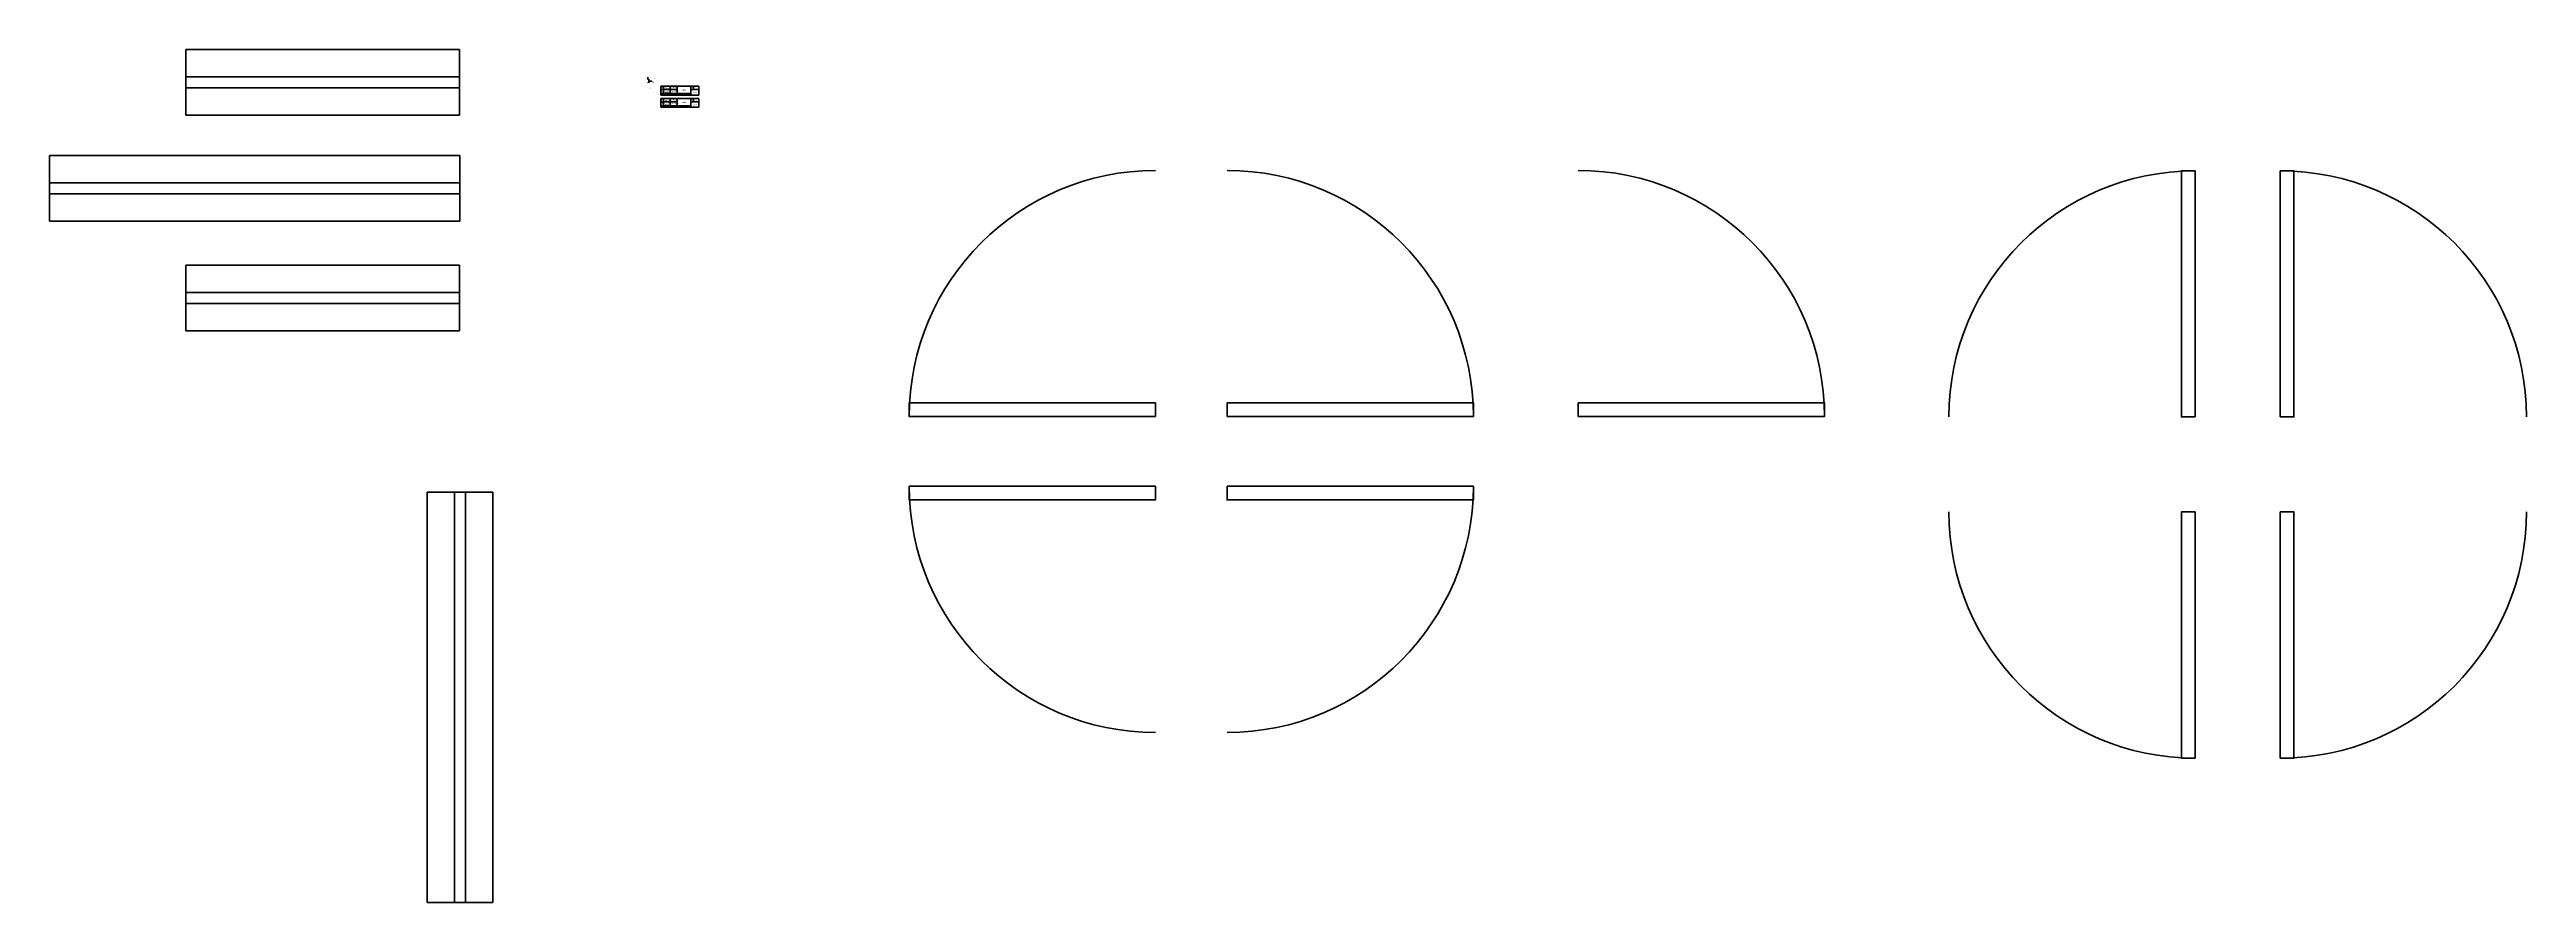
# Model space of a CAD drawing. Header units: millimetres. Extents: x -13826 to -4773, y -2899 to 220.
import ezdxf
from ezdxf.enums import TextEntityAlignment as Align

# ---------------------------------------------------------------- set-up
doc = ezdxf.new("R2010")
doc.units = ezdxf.units.MM
doc.header["$LTSCALE"] = 0.4
doc.layers.add('粗实线', color=7, linetype='Continuous', lineweight=50)
doc.styles.add('Annotative', font='simfang.ttf')
doc.styles.get("Standard").update_dxf_attribs({"font": 'simfang.ttf'})
doc.styles.add('工程图样文字', font='gbeitc.shx', dxfattribs={"bigfont": 'gbcbig.shx'})

# ---------------------------------------------------------------- blocks, each defined once
blk = doc.blocks.new('门')
at = {"layer": '粗实线'}
blk.add_line((0, 0), (0, 50), dxfattribs=at)
blk.add_lwpolyline([(0, 0), (900, 0), (900, 50), (0, 50)], close=True, dxfattribs=at)
blk.add_arc((0, 0), 900, 0, 90, dxfattribs=at)
blk = doc.blocks.new('窗')
at = {"layer": '粗实线'}
for p, q in [((1000, 120), (0, 120)), ((0, 120), (0, -120)), ((1000, -120), (1000, 120)), ((0, -120), (1000, -120))]:
    blk.add_line(p, q, dxfattribs=at)
at = {"layer": '粗实线', "color": 3}
for p, q in [((1000, 20), (0, 20)), ((0, -20), (1000, -20))]:
    blk.add_line(p, q, dxfattribs=at)
blk = doc.blocks.new('粗糙度')
at = {"layer": '粗实线'}
for p, q in [((-0.3, 0.5), (0, 0)), ((-0.3, 0.5), (0.3, 0.5)), ((0.6, 1), (0, 0)), ((0.6, 1), (1.9, 1))]:
    blk.add_line(p, q, dxfattribs=at)
at = {"layer": '粗实线', "style": '工程图样文字'}
blk.add_text('Ra', height=0.5, dxfattribs=at).set_placement((0.6, -3.5), align=Align.BOTTOM_LEFT)
blk.add_attdef('1', (1.3, 0.5), '', height=0.5, dxfattribs=at)
blk = doc.blocks.new('教学标题栏')
at = {"layer": '粗实线'}
for p, q in [((-140, 32.4), (0, 32.4)), ((-140, 32.4), (-140, 0)), ((-140, 19.8), (-80, 19.8)), ((-140, 6), (-30, 6)), ((-140, 0), (0, 0)), ((-130, 32.4), (-130, 6)), ((-105, 32.4), (-105, 6)), ((-80, 32.4), (-80, 0)), ((-30, 32.4), (-30, 0)), ((-30, 19.8), (0, 19.8)), ((-20, 32.4), (-20, 19.8)), ((0, 32.4), (0, 0))]:
    blk.add_line(p, q, dxfattribs=at)
at = {"layer": '粗实线', "char_height": 4.5, "attachment_point": 5, "style": '工程图样文字'}
for s, insert, width in [('北京理工大学', (-129.6, 3), 60), ('制图', (-135, 26.1), 10), ('审核', (-135, 12.9), 10), ('比例', (-25, 26.1), 10)]:
    blk.add_mtext(s, dxfattribs=dict(at, insert=insert, width=width))
at = {"layer": '粗实线'}
for tag, style, p in [('3', 'Annotative', (-117.5, 12.6)), ('5', 'Annotative', (-117.5, 2.9)), ('1', 'Annotative', (-117.5, 26.3)), ('4', '工程图样文字', (-92.5, 12.6)), ('2', '工程图样文字', (-92.1, 26.3)), ('6', 'Annotative', (-54, 20.2)), ('7', '工程图样文字', (-54, 3)), ('9', '工程图样文字', (-14.6, 9.4)), ('8', '工程图样文字', (-10.4, 26.3))]:
    blk.add_attdef(tag, text='', height=4, dxfattribs=dict(at, style=style)).set_placement(p, align=Align.MIDDLE_CENTER)

msp = doc.modelspace()

# ---------------------------------------------------------------- block references
at = {"layer": '粗实线'}
for name, p in [('窗', (-13327.9, 100.3)), ('门', (-9521.7, -1122.1)), ('门', (-8238.6, -1122.1)), ('窗', (-13327.9, -688.4))]:
    msp.add_blockref(name, p, dxfattribs=at)
at = {"layer": '粗实线', "xscale": 6, "yscale": 6, "zscale": 6, "rotation": 90}
msp.add_blockref('粗糙度', (-11632.7, 108), dxfattribs=at).add_auto_attribs({'1': '6.3'})
at = {"layer": '粗实线', "xscale": 6, "yscale": 6, "zscale": 6}
msp.add_blockref('粗糙度', (-11636.1, 98.8), dxfattribs=at).add_auto_attribs({'1': '3.2'})
at = {"layer": '粗实线'}
msp.add_blockref('粗糙度', (-11621, 100.4), dxfattribs=at).add_auto_attribs({'1': '6.3'})
ref = msp.add_blockref('教学标题栏', (-11452.1, 53.9), dxfattribs=at)
ref.add_attrib('1', '陈尔硕', dxfattribs={"height": 4}).set_placement((-11569.6, 80.3), align=Align.TOP_CENTER)
ref.add_attrib('3', '陈尔硕', dxfattribs={"height": 4}).set_placement((-11569.6, 66.5), align=Align.TOP_CENTER)
ref.add_attrib('2', '2023年3月20日', dxfattribs={"height": 4, "style": '工程图样文字'}).set_placement((-11544.2, 80.3), align=Align.MIDDLE_CENTER)
ref.add_attrib('4', '2023年3月20日', dxfattribs={"height": 4, "style": '工程图样文字'}).set_placement((-11544.6, 66.5), align=Align.MIDDLE_CENTER)
ref.add_attrib('8', '1:1', dxfattribs={"height": 4, "style": '工程图样文字'}).set_placement((-11462.5, 80.3), align=Align.MIDDLE_CENTER)
ref.add_attrib('7', 'HT200', dxfattribs={"height": 4, "style": '工程图样文字'}).set_placement((-11506.1, 56.9), align=Align.MIDDLE_CENTER)
ref.add_attrib('6', '阀体', dxfattribs={"height": 4}).set_placement((-11506.1, 74.1), align=Align.TOP_CENTER)
ref.add_attrib('9', '01-01', dxfattribs={"height": 4, "style": '工程图样文字'}).set_placement((-11466.7, 63.4), align=Align.MIDDLE_CENTER)
ref = msp.add_blockref('教学标题栏', (-11452.1, 8.9), dxfattribs=at)
ref.add_attrib('1', '陈尔硕', dxfattribs={"height": 4}).set_placement((-11569.6, 35.3), align=Align.TOP_CENTER)
ref.add_attrib('3', '陈尔硕', dxfattribs={"height": 4}).set_placement((-11569.6, 21.5), align=Align.TOP_CENTER)
ref.add_attrib('2', '2023年3月20日', dxfattribs={"height": 4, "style": '工程图样文字'}).set_placement((-11544.2, 35.3), align=Align.MIDDLE_CENTER)
ref.add_attrib('4', '2023年3月20日', dxfattribs={"height": 4, "style": '工程图样文字'}).set_placement((-11544.6, 21.5), align=Align.MIDDLE_CENTER)
ref.add_attrib('8', '1:1', dxfattribs={"height": 4, "style": '工程图样文字'}).set_placement((-11462.5, 35.3), align=Align.MIDDLE_CENTER)
ref.add_attrib('7', 'HT200', dxfattribs={"height": 4, "style": '工程图样文字'}).set_placement((-11506.1, 11.9), align=Align.MIDDLE_CENTER)
ref.add_attrib('6', '阀体', dxfattribs={"height": 4}).set_placement((-11506.1, 29.1), align=Align.TOP_CENTER)
ref.add_attrib('9', '01-01', dxfattribs={"height": 4, "style": '工程图样文字'}).set_placement((-11466.7, 18.3), align=Align.MIDDLE_CENTER)
at = {"layer": '粗实线', "yscale": -1}
for name, p, xscale in [('窗', (-13825.7, -287.3), 1.5), ('门', (-9783.7, -1376.9), -1)]:
    msp.add_blockref(name, p, dxfattribs=dict(at, xscale=xscale))
at = {"layer": '粗实线', "xscale": -1}
msp.add_blockref('门', (-9783.7, -1122.1), dxfattribs=at)
at = {"layer": '粗实线', "rotation": 90}
msp.add_blockref('门', (-5983.7, -1123.4), dxfattribs=at)
at = {"layer": '粗实线', "yscale": -1, "rotation": 90}
msp.add_blockref('门', (-5672.8, -1123.4), dxfattribs=at)
at = {"layer": '粗实线', "yscale": -1}
for name, p, xscale, rotation in [('窗', (-12325.7, -1398.7), 1.5, 270), ('门', (-5672.8, -1470.8), -1, 90)]:
    msp.add_blockref(name, p, dxfattribs=dict(at, xscale=xscale, rotation=rotation))
msp.add_blockref('门', (-9521.7, -1376.9), dxfattribs=at)
at = {"layer": '粗实线', "xscale": -1, "rotation": 90}
msp.add_blockref('门', (-5983.7, -1470.8), dxfattribs=at)

# ---------------------------------------------------------------- texts
at = {"layer": '粗实线', "style": 'Annotative'}
msp.add_text('2201', height=4, dxfattribs=at).set_placement((-11568.8, 54.2), align=Align.BOTTOM_LEFT)

doc.saveas('drawing.dxf')
